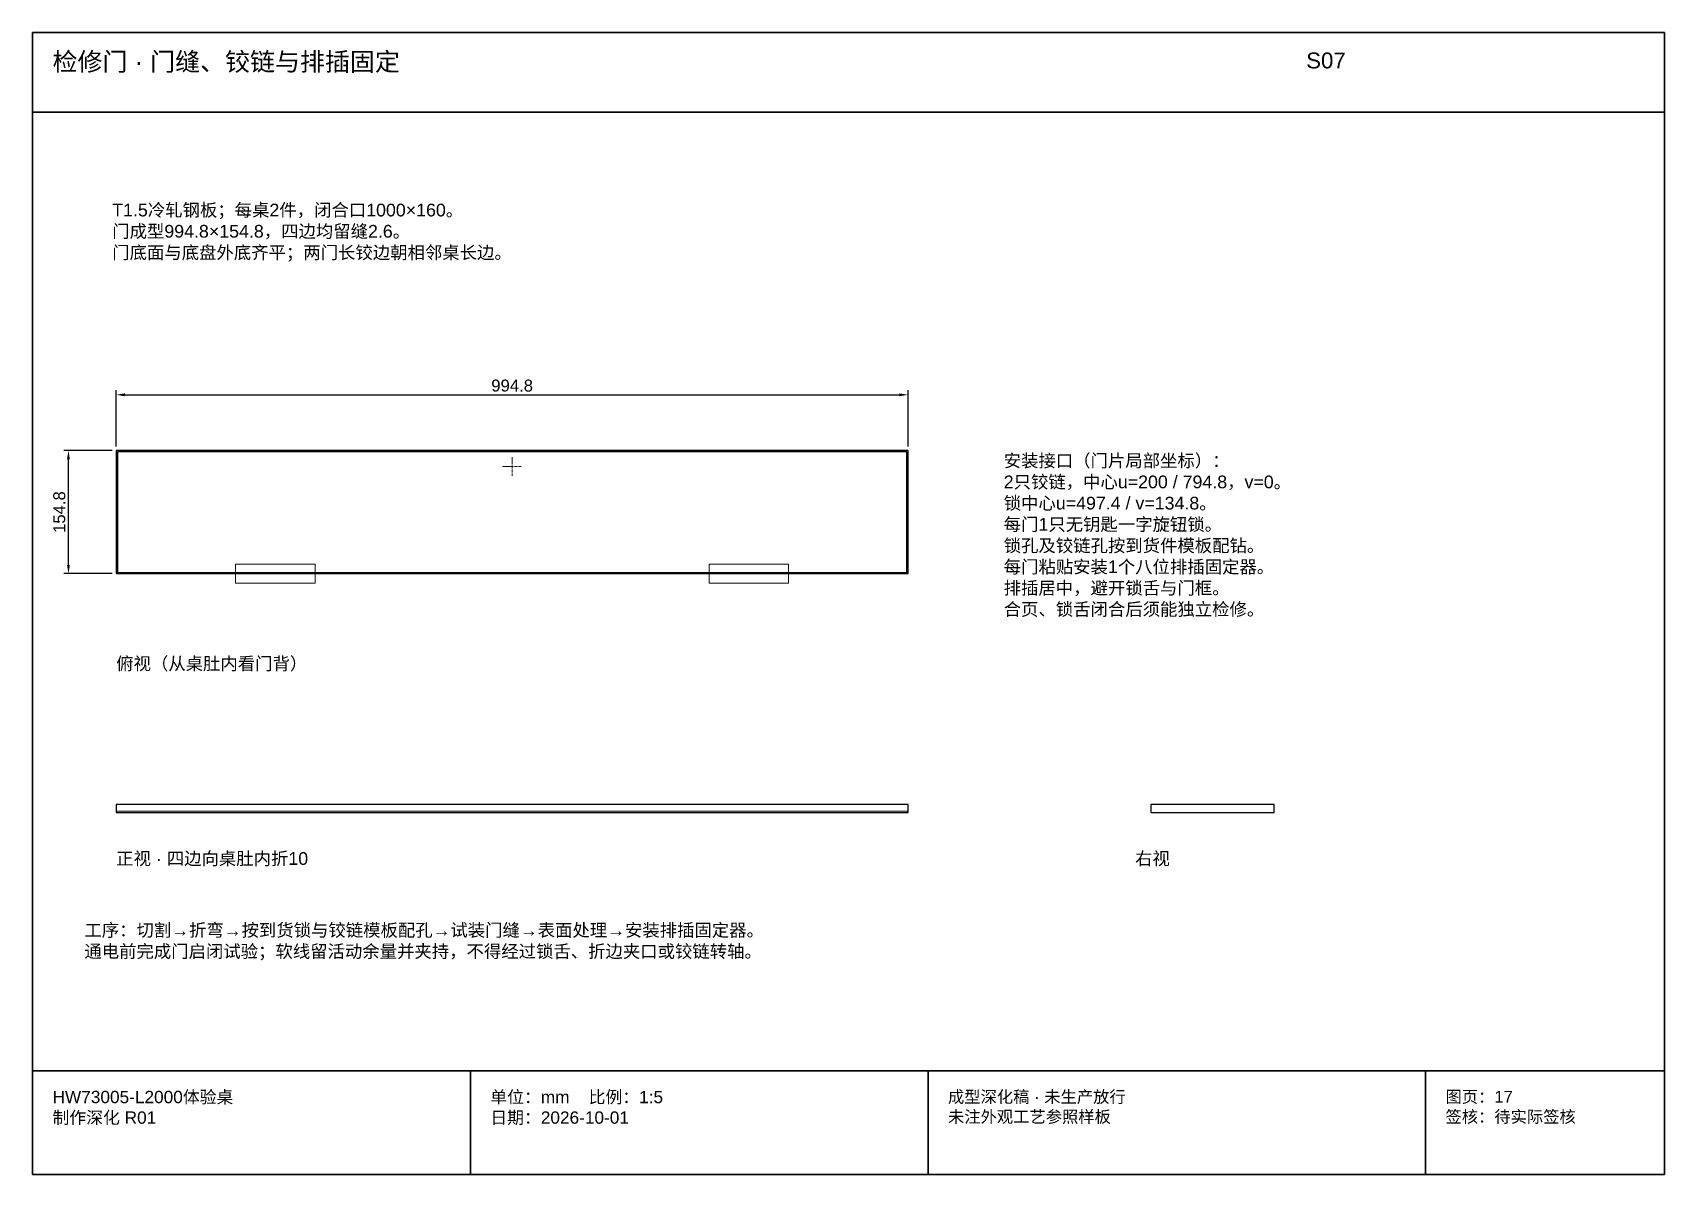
# Model space of a CAD drawing. Header units: millimetres. Extents: x 50 to 288830, y 0 to 4150.
# Drawn here: x 192025 to 194075, y 25 to 1460 of the extents above; entities that cross this region are included whole.
import ezdxf

# ---------------------------------------------------------------- set-up
doc = ezdxf.new("R2010")
doc.units = ezdxf.units.MM
doc.linetypes.add('CENTER', pattern=[5.08, 3.175, -0.635, 0.635, -0.635])
doc.linetypes.add('DASHED', pattern=[1.524, 1.27, -0.254])
for name, color, linetype, lineweight in [('CENTER', 8, 'CENTER', 13), ('DIM', 7, 'Continuous', 13), ('FRAME', 7, 'Continuous', 35), ('HIDDEN', 8, 'DASHED', 13), ('NOTE', 7, 'Continuous', 18), ('OUTLINE', 7, 'Continuous', 25)]:
    doc.layers.add(name, color=color, linetype=linetype, lineweight=lineweight)
doc.styles.add('CN', font='Arial Unicode.ttf')
doc.dimstyles.new('D5', dxfattribs={"dimtxt": 15, "dimasz": 11, "dimexe": 6, "dimexo": 5, "dimgap": 4, "dimtad": 1, "dimdsep": 46, "dimtxsty": 'CN', "dimcen": 2.5, "dimclrd": 7, "dimclre": 7, "dimclrt": 7, "dimazin": 3, "dimtfac": 1, "dimtmove": 0, "dimatfit": 3})

msp = doc.modelspace()

# ---------------------------------------------------------------- texts
at = {"layer": 'NOTE', "attachment_point": 1, "style": 'CN'}
for s, insert, char_height, width in [('检修门 · 门缝、铰链与排插固定', (192050, 1435), 23, 1550), ('S07', (193625, 1435), 20, 450), ('T1.5冷轧钢板；每桌2件，闭合口1000×160。\\P门成型994.8×154.8，四边均留缝2.6。\\P门底面与底盘外底齐平；两门长铰边朝相邻桌长边。', (192125, 1245), 16, 1750), ('安装接口（门片局部坐标）：\\P2只铰链，中心u=200 / 794.8，v=0。\\P锁中心u=497.4 / v=134.8。\\P每门1只无钥匙一字旋钮锁。\\P锁孔及铰链孔按到货件模板配钻。\\P每门粘贴安装1个八位排插固定器。\\P排插居中，避开锁舌与门框。\\P合页、锁舌闭合后须能独立检修。', (193245, 930), 16, 770), ('俯视（从桌肚内看门背）', (192130, 675), 16, 1350), ('正视 · 四边向桌肚内折10', (192130, 430), 16, 1600), ('右视', (193410, 430), 16, 550), ('工序：切割→折弯→按到货锁与铰链模板配孔→试装门缝→表面处理→安装排插固定器。\\P通电前完成门启闭试验；软线留活动余量并夹持，不得经过锁舌、折边夹口或铰链转轴。', (192090, 340), 16, 1880), ('HW73005-L2000体验桌\\P制作深化 R01', (192050, 130), 15.5, 500), ('单位：mm    比例：1:5\\P日期：2026-10-01', (192600, 130), 15.5, 525), ('成型深化稿 · 未生产放行\\P未注外观工艺参照样板', (193175, 130), 15, 575), ('图页：17\\P签核：待实际签核', (193800, 130), 15, 275)]:
    msp.add_mtext(s, dxfattribs=dict(at, insert=insert, char_height=char_height, width=width))

# ---------------------------------------------------------------- dimensions: what is measured, and where the dimension line sits
at = {"layer": 'DIM'}
msp.add_linear_dim(base=(192130, 1004.8), p1=(192130, 934.8), p2=(193124.8, 934.8), dimstyle='D5', dxfattribs=at).render()
msp.add_linear_dim(base=(192070, 780), p1=(192130, 780), p2=(192130, 934.8), angle=90, dimstyle='D5', dxfattribs=at).render()

# ---------------------------------------------------------------- linework, layer by layer
at = {"layer": 'CENTER'}
for p, q in [((192627.4, 902.8), (192627.4, 926.8)), ((192615.4, 914.8), (192639.4, 914.8)), ((192280, 780), (192380, 780)), ((192874.8, 780), (192974.8, 780))]:
    msp.add_line(p, q, dxfattribs=at)
at = {"layer": 'FRAME'}
for p, q in [((192025, 1360), (194075, 1360)), ((192025, 155), (194075, 155)), ((192575, 25), (192575, 155)), ((193150, 25), (193150, 155)), ((193775, 25), (193775, 155))]:
    msp.add_line(p, q, dxfattribs=at)
msp.add_lwpolyline([(192025, 25), (194075, 25), (194075, 1460), (192025, 1460)], close=True, dxfattribs=at)
at = {"layer": 'HIDDEN'}
msp.add_line((192130, 481.5), (193124.8, 481.5), dxfattribs=at)
for points in [[(192280, 768), (192380, 768), (192380, 792), (192280, 792)], [(192874.8, 768), (192974.8, 768), (192974.8, 792), (192874.8, 792)]]:
    msp.add_lwpolyline(points, close=True, dxfattribs=at)
at = {"layer": 'OUTLINE'}
for points in [[(192130, 780), (193124.8, 780), (193124.8, 934.8), (192130, 934.8)], [(192131.5, 781.5), (193123.3, 781.5), (193123.3, 933.3), (192131.5, 933.3)], [(192130, 480), (193124.8, 480), (193124.8, 490), (192130, 490)], [(193430, 480), (193584.8, 480), (193584.8, 490), (193430, 490)]]:
    msp.add_lwpolyline(points, close=True, dxfattribs=at)

msp.set_redraw_order([(e.dxf.handle, doc.entitydb.next_handle()) for e in msp.query("TEXT MTEXT ATTDEF DIMENSION ARC_DIMENSION")])  # texts and dimensions are drawn at this point

doc.saveas('drawing.dxf')
